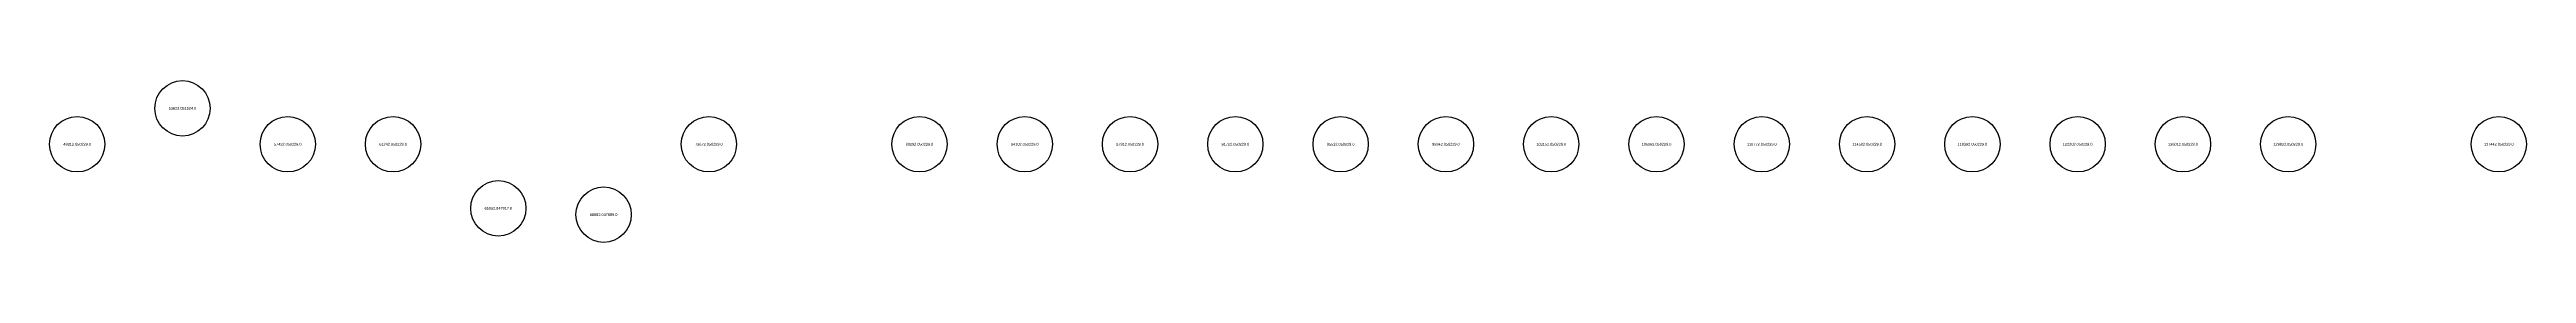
# Model space of a CAD drawing. Header units: metres. Extents: x -0.011 to 0.344, y -0.09 to 0.185.
# Drawn here: x 0.0488 to 0.1384, y 0.0467 to 0.0525 of the extents above; entities that cross this region are included whole.
import ezdxf
from ezdxf.enums import TextEntityAlignment as Align

# ---------------------------------------------------------------- set-up
doc = ezdxf.new("R2010")
doc.units = ezdxf.units.M

msp = doc.modelspace()

# ---------------------------------------------------------------- linework, layer by layer
at = {"layer": 'pins', "color": 2}
for centre in [(0.053622, 0.051524), (0.049812, 0.050229), (0.057432, 0.050229), (0.061242, 0.050229), (0.072672, 0.050229), (0.080292, 0.050229), (0.084102, 0.050229), (0.087912, 0.050229), (0.091722, 0.050229), (0.095532, 0.050229), (0.099342, 0.050229), (0.103152, 0.050229), (0.106962, 0.050229), (0.110772, 0.050229), (0.114582, 0.050229), (0.118392, 0.050229), (0.122202, 0.050229), (0.126012, 0.050229), (0.129822, 0.050229), (0.137442, 0.050229), (0.065052, 0.047917), (0.068862, 0.047689)]:
    msp.add_circle(centre, 0.001, dxfattribs=at)

# ---------------------------------------------------------------- texts
at = {"layer": 'pins-Cordinates', "color": 2}
for s, p in [('53622.051524.0', (0.053622, 0.051524)), ('49812.050229.0', (0.049812, 0.050229)), ('57432.050229.0', (0.057432, 0.050229)), ('61242.050229.0', (0.061242, 0.050229)), ('72672.050229.0', (0.072672, 0.050229)), ('80292.050229.0', (0.080292, 0.050229)), ('84102.050229.0', (0.084102, 0.050229)), ('87912.050229.0', (0.087912, 0.050229)), ('91722.050229.0', (0.091722, 0.050229)), ('95532.050229.0', (0.095532, 0.050229)), ('99342.050229.0', (0.099342, 0.050229)), ('103152.050229.0', (0.103152, 0.050229)), ('106962.050229.0', (0.106962, 0.050229)), ('110772.050229.0', (0.110772, 0.050229)), ('114582.050229.0', (0.114582, 0.050229)), ('118392.050229.0', (0.118392, 0.050229)), ('122202.050229.0', (0.122202, 0.050229)), ('126012.050229.0', (0.126012, 0.050229)), ('129822.050229.0', (0.129822, 0.050229)), ('137442.050229.0', (0.137442, 0.050229)), ('65052.047917.0', (0.065052, 0.047917)), ('68862.047689.0', (0.068862, 0.047689))]:
    msp.add_text(s, height=0.0001, dxfattribs=at).set_placement(p, align=Align.MIDDLE_CENTER)

doc.saveas('drawing.dxf')
